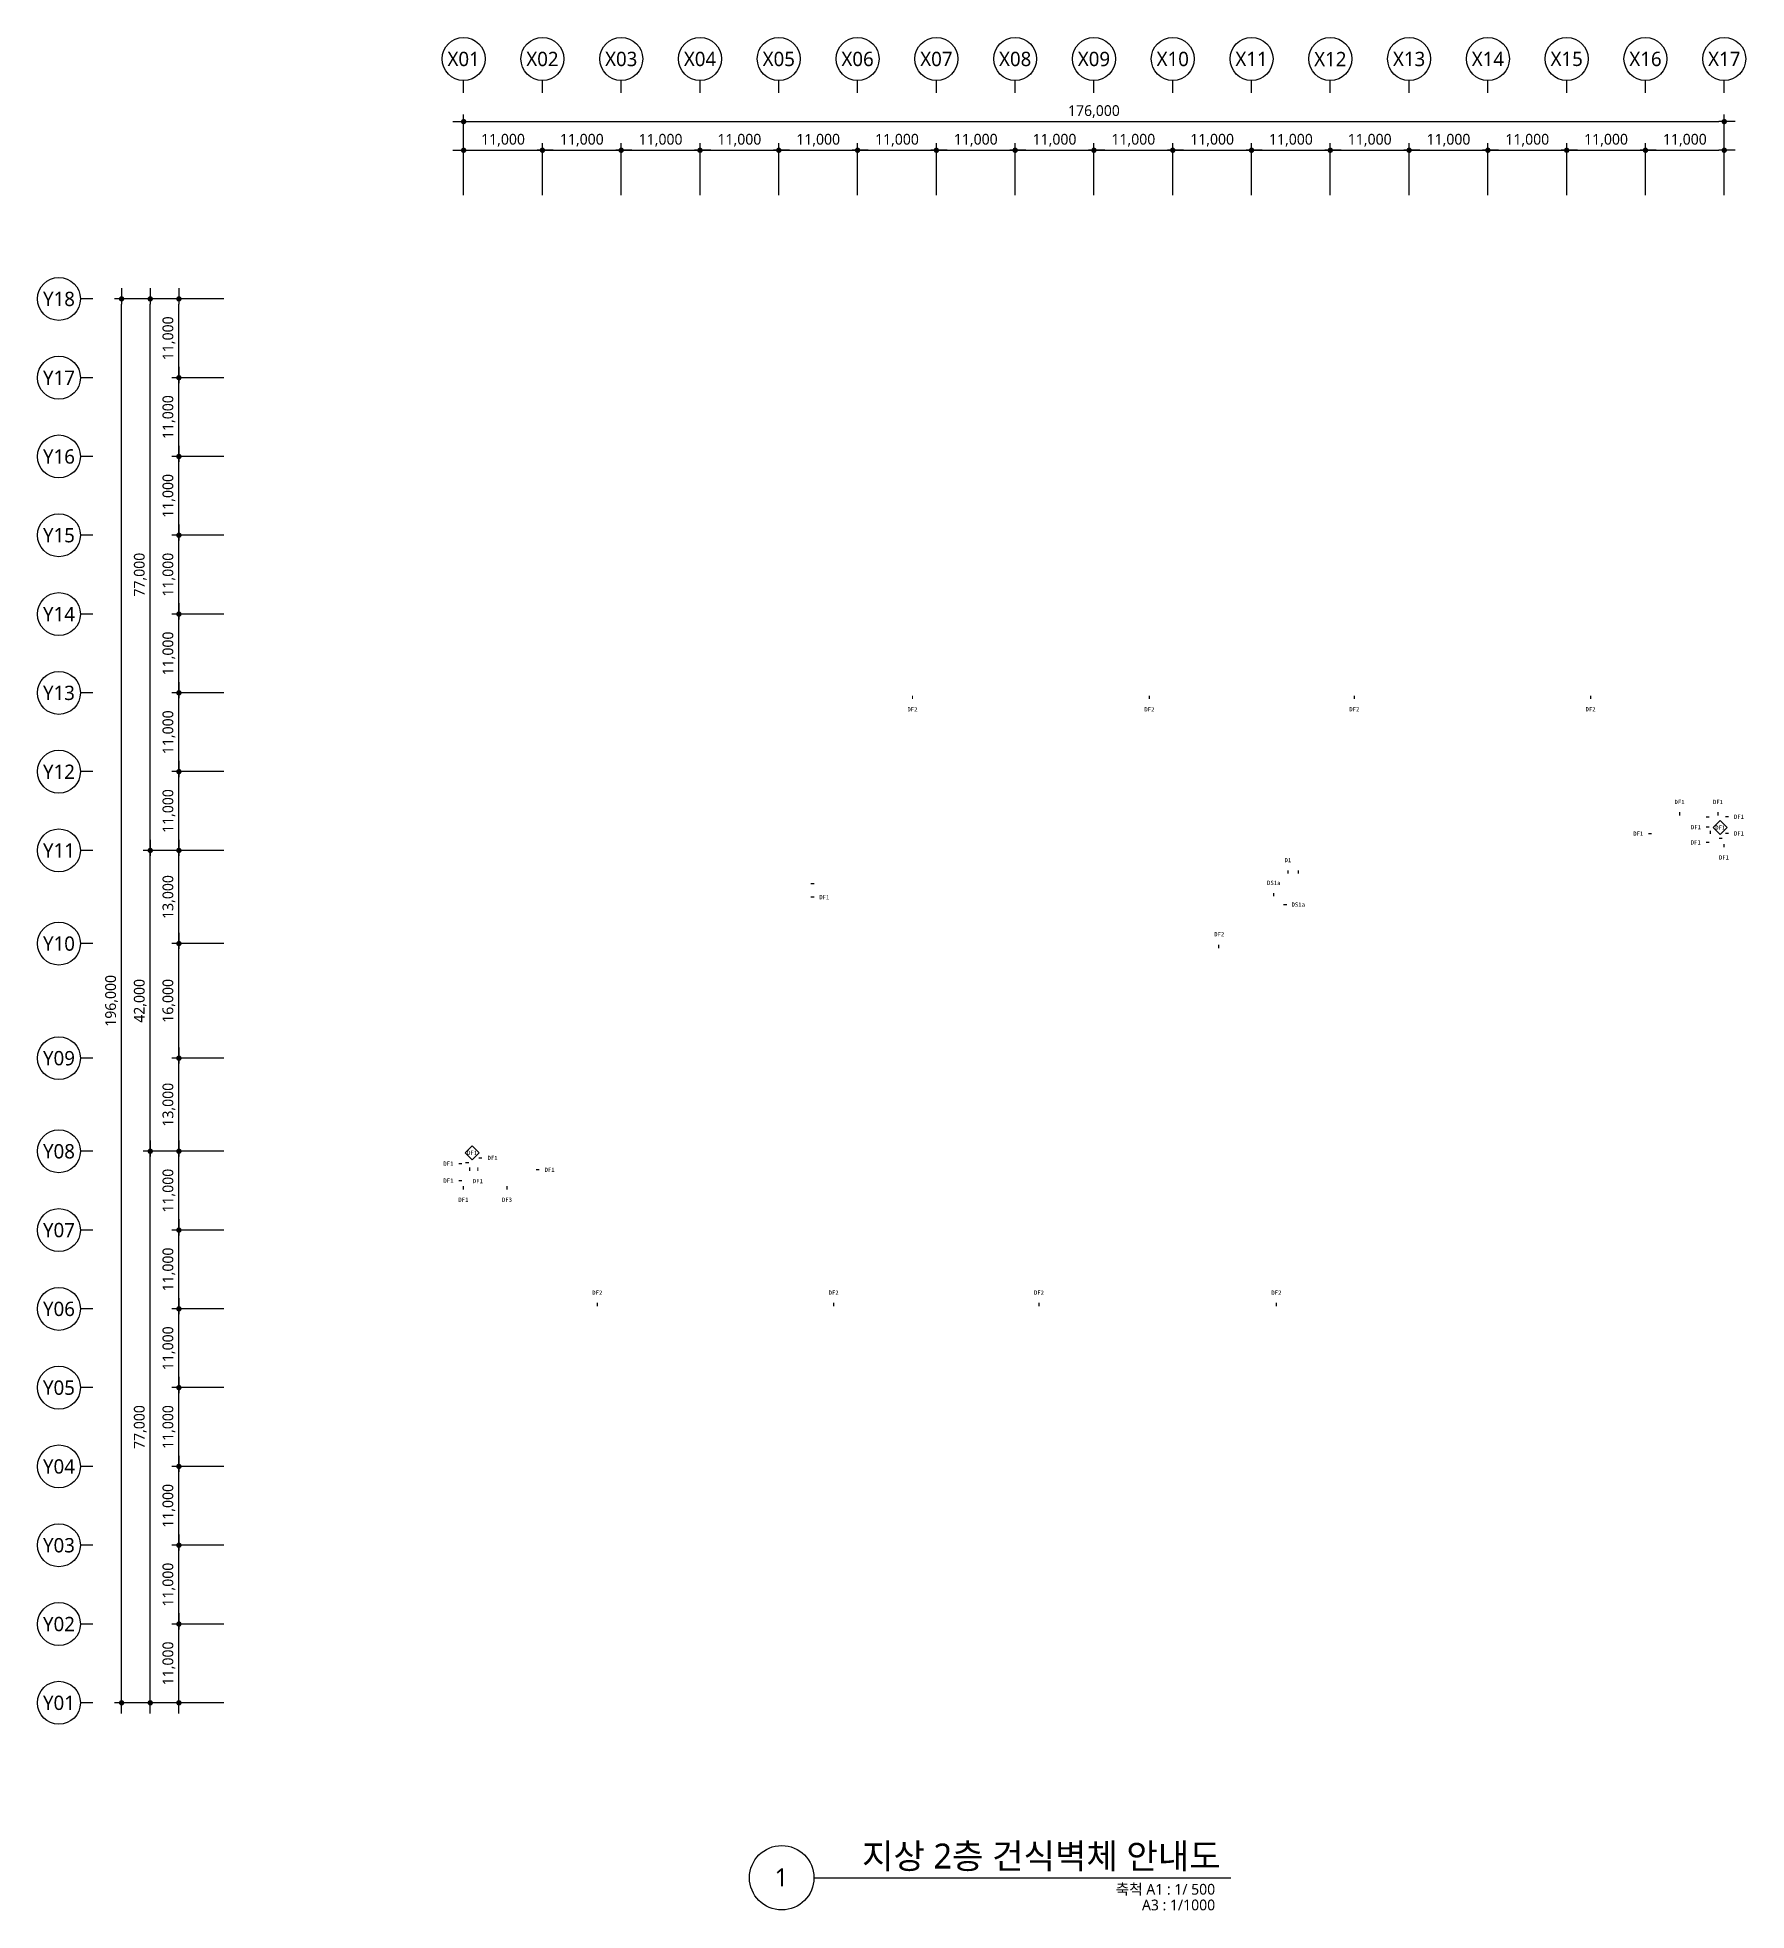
# Model space of a CAD drawing. Header units: millimetres. Extents: x 1205999 to 2806860, y 467935 to 2511436.
# Drawn here: x 2465999 to 2704609, y 1358935 to 1620436 of the extents above; entities that cross this region are included whole.
import ezdxf
from ezdxf.enums import TextEntityAlignment as Align

# ---------------------------------------------------------------- set-up
doc = ezdxf.new("R2010")
doc.units = ezdxf.units.MM
doc.header["$LTSCALE"] = 5
doc.header["$MEASUREMENT"] = 0
doc.layers.get('0').update_dxf_attribs({"linetype": 'CONTINUOUS'})
for name, color, linetype, lineweight in [('A-AXIS-BUBL', 7, 'CONTINUOUS', 25), ('A-DIMS', 7, 'CONTINUOUS', 25), ('A-MKXS-TEXT1', 3, 'CONTINUOUS', 25), ('A-MKXS-WALL', 6, 'CONTINUOUS', 20), ('A-XXXX-SYMB', 7, 'CONTINUOUS', 25), ('A-XXXX-TXT1', 3, 'CONTINUOUS', 25), ('A-XXXX-TXT2', 3, 'CONTINUOUS', 25)]:
    doc.layers.add(name, color=color, linetype=linetype, lineweight=lineweight)
doc.layers.add('WAL-TAG', color=3, linetype='CONTINUOUS')
doc.styles.add('HY울릉도L', font='')
doc.styles.add('돋움체', font='')
doc.styles.add('맑은고딕', font='malgun.ttf')
doc.styles.get('HY울릉도L').set_extended_font_data('HYwulM')
doc.styles.get('돋움체').set_extended_font_data('DotumChe')
doc.dimstyles.new('CDIM', dxfattribs={"dimtxt": 3, "dimasz": 1.5, "dimexe": 2, "dimexo": 1, "dimgap": 1, "dimtad": 1, "dimdec": 0, "dimrnd": 0.5, "dimzin": 0, "dimdsep": 32, "dimlunit": 6, "dimtxsty": 'HY울릉도L', "dimblk1": '_CIDOT', "dimblk2": '_CIDOT', "dimsah": 1, "dimcen": 5.5, "dimclrd": 2, "dimclre": 2, "dimclrt": 7, "dimadec": 0, "dimazin": 0, "dimtfac": 1, "dimtdec": 0, "dimtix": 1, "dimtmove": 2, "dimatfit": 1, "dimldrblk": '_CIDOT', "dimfxl": 1, "dimtolj": 1, "dimtzin": 0, "dimlwd": -1, "dimarcsym": 0})

msp = doc.modelspace()

# ---------------------------------------------------------------- texts
at = {"layer": 'A-MKXS-TEXT1', "style": '돋움체'}
for s, rotation, p in [('DF2', 360, (2588163, 1526650)), ('DF2', 360, (2621246, 1526650)), ('DF2', 360, (2649854, 1526650)), ('DF2', 360, (2682832, 1526650)), ('DF1', 360, (2695254, 1513701)), ('DF1', 360, (2700622, 1513701)), ('DF1', 360, (2689491, 1509286)), ('DF1', 360, (2697541, 1510191)), ('DF1', 360, (2697516, 1508057)), ('DF1', 360, (2701449, 1505960)), ('D1', 0, (2640574, 1505591)), ('DS1a', 360, (2638606, 1502410)), ('DF1', 360, (2575859, 1500417)), ('DS1a', 360, (2642020, 1499380)), ('DF2', 360, (2630984, 1495242)), ('DF1', 360, (2523373, 1463217)), ('DF1', 360, (2529537, 1464012)), ('DF1', 360, (2537500, 1462356)), ('DF1', 360, (2523379, 1460843)), ('DF1', 360, (2527482, 1460781)), ('DF1', 360, (2525466, 1458175)), ('DF3', 360, (2531551, 1458175)), ('DF2', 0, (2544149, 1445201)), ('DF2', 0, (2577149, 1445201)), ('DF2', 0, (2605814, 1445201)), ('DF2', 0, (2638975, 1445201))]:
    msp.add_text(s, height=600, rotation=rotation, dxfattribs=at).set_placement(p, align=Align.MIDDLE_CENTER)
at = {"layer": 'A-XXXX-TXT1', "style": '맑은고딕'}
msp.add_text('지상 2층 건식벽체 안내도', height=3500, dxfattribs=at).set_placement((2631202, 1363741), align=Align.BOTTOM_RIGHT)
msp.add_text('1', height=2500, dxfattribs=at).set_placement((2569850, 1363568), align=Align.MIDDLE)
for s, p in [('축척 A1 : 1/ 500', (2630423, 1362654)), ('A3 : 1/1000', (2630423, 1360465))]:
    msp.add_text(s, height=1500, dxfattribs=at).set_placement(p, align=Align.TOP_RIGHT)

# ---------------------------------------------------------------- blocks, each defined once
blk = doc.blocks.new('_CIDOT')
at = {"color": 0, "linetype": 'ByBlock'}
blk.add_line((2, 0), (-1, 0), dxfattribs=at)
at = {"color": 0, "linetype": 'ByBlock', "const_width": 0.5}
blk.add_lwpolyline([(-0.25, 0, 1), (0.25, 0, 1)], format="xyb", close=True, dxfattribs=at)
blk = doc.blocks.new('*D4')
at = {"layer": 'A-DIMS', "lineweight": -2, "transparency": 16777216}
for p, q in [((93193, 67121), (85943, 67121)), ((93193, 56121), (85943, 56121))]:
    blk.add_line(p, q, dxfattribs=at)
at = {"layer": 'A-DIMS', "transparency": 16777216}
blk.add_line((86943, 56871), (86943, 66371), dxfattribs=at)
at = {"layer": 'A-DIMS', "transparency": 16777216, "xscale": 750, "yscale": 750, "zscale": 750}
for p, rotation in [((86943, 67121), 90), ((86943, 56121), 270)]:
    blk.add_blockref('_CIDOT', p, dxfattribs=dict(at, rotation=rotation))
at = {"layer": 'A-DIMS', "color": 3, "transparency": 16777216, "insert": (85538, 61621), "char_height": 1500, "attachment_point": 5, "rotation": 90, "style": '맑은고딕'}
blk.add_mtext('\\A1;11,000', dxfattribs=at)
blk = doc.blocks.new('*D5')
at = {"layer": 'A-DIMS', "lineweight": -2, "transparency": 16777216}
for p, q in [((93193, 78121), (85943, 78121)), ((93193, 67121), (85943, 67121))]:
    blk.add_line(p, q, dxfattribs=at)
at = {"layer": 'A-DIMS', "transparency": 16777216}
blk.add_line((86943, 67871), (86943, 77371), dxfattribs=at)
at = {"layer": 'A-DIMS', "transparency": 16777216, "xscale": 750, "yscale": 750, "zscale": 750}
for p, rotation in [((86943, 78121), 90), ((86943, 67121), 270)]:
    blk.add_blockref('_CIDOT', p, dxfattribs=dict(at, rotation=rotation))
at = {"layer": 'A-DIMS', "color": 3, "transparency": 16777216, "insert": (85538, 72621), "char_height": 1500, "attachment_point": 5, "rotation": 90, "style": '맑은고딕'}
blk.add_mtext('\\A1;11,000', dxfattribs=at)
blk = doc.blocks.new('*D6')
at = {"layer": 'A-DIMS', "lineweight": -2, "transparency": 16777216}
for p, q in [((93193, 89121), (85943, 89121)), ((93193, 78121), (85943, 78121))]:
    blk.add_line(p, q, dxfattribs=at)
at = {"layer": 'A-DIMS', "transparency": 16777216}
blk.add_line((86943, 78871), (86943, 88371), dxfattribs=at)
at = {"layer": 'A-DIMS', "transparency": 16777216, "xscale": 750, "yscale": 750, "zscale": 750}
for p, rotation in [((86943, 89121), 90), ((86943, 78121), 270)]:
    blk.add_blockref('_CIDOT', p, dxfattribs=dict(at, rotation=rotation))
at = {"layer": 'A-DIMS', "color": 3, "transparency": 16777216, "insert": (85538, 83621), "char_height": 1500, "attachment_point": 5, "rotation": 90, "style": '맑은고딕'}
blk.add_mtext('\\A1;11,000', dxfattribs=at)
blk = doc.blocks.new('*D7')
at = {"layer": 'A-DIMS', "lineweight": -2, "transparency": 16777216}
for p, q in [((93193, 100121), (85943, 100121)), ((93193, 89121), (85943, 89121))]:
    blk.add_line(p, q, dxfattribs=at)
at = {"layer": 'A-DIMS', "transparency": 16777216}
blk.add_line((86943, 89871), (86943, 99371), dxfattribs=at)
at = {"layer": 'A-DIMS', "transparency": 16777216, "xscale": 750, "yscale": 750, "zscale": 750}
for p, rotation in [((86943, 100121), 90), ((86943, 89121), 270)]:
    blk.add_blockref('_CIDOT', p, dxfattribs=dict(at, rotation=rotation))
at = {"layer": 'A-DIMS', "color": 3, "transparency": 16777216, "insert": (85538, 94621), "char_height": 1500, "attachment_point": 5, "rotation": 90, "style": '맑은고딕'}
blk.add_mtext('\\A1;11,000', dxfattribs=at)
blk = doc.blocks.new('*D8')
at = {"layer": 'A-DIMS', "lineweight": -2, "transparency": 16777216}
for p, q in [((93193, 111121), (85943, 111121)), ((93193, 100121), (85943, 100121))]:
    blk.add_line(p, q, dxfattribs=at)
at = {"layer": 'A-DIMS', "transparency": 16777216}
blk.add_line((86943, 100871), (86943, 110371), dxfattribs=at)
at = {"layer": 'A-DIMS', "transparency": 16777216, "xscale": 750, "yscale": 750, "zscale": 750}
for p, rotation in [((86943, 111121), 90), ((86943, 100121), 270)]:
    blk.add_blockref('_CIDOT', p, dxfattribs=dict(at, rotation=rotation))
at = {"layer": 'A-DIMS', "color": 3, "transparency": 16777216, "insert": (85538, 105621), "char_height": 1500, "attachment_point": 5, "rotation": 90, "style": '맑은고딕'}
blk.add_mtext('\\A1;11,000', dxfattribs=at)
blk = doc.blocks.new('*D9')
at = {"layer": 'A-DIMS', "lineweight": -2, "transparency": 16777216}
for p, q in [((93193, 122121), (85943, 122121)), ((93193, 111121), (85943, 111121))]:
    blk.add_line(p, q, dxfattribs=at)
at = {"layer": 'A-DIMS', "transparency": 16777216}
blk.add_line((86943, 111871), (86943, 121371), dxfattribs=at)
at = {"layer": 'A-DIMS', "transparency": 16777216, "xscale": 750, "yscale": 750, "zscale": 750}
for p, rotation in [((86943, 122121), 90), ((86943, 111121), 270)]:
    blk.add_blockref('_CIDOT', p, dxfattribs=dict(at, rotation=rotation))
at = {"layer": 'A-DIMS', "color": 3, "transparency": 16777216, "insert": (85538, 116621), "char_height": 1500, "attachment_point": 5, "rotation": 90, "style": '맑은고딕'}
blk.add_mtext('\\A1;11,000', dxfattribs=at)
blk = doc.blocks.new('*D10')
at = {"layer": 'A-DIMS', "lineweight": -2, "transparency": 16777216}
for p, q in [((93193, 135121), (85943, 135121)), ((93193, 122121), (85943, 122121))]:
    blk.add_line(p, q, dxfattribs=at)
at = {"layer": 'A-DIMS', "transparency": 16777216}
blk.add_line((86943, 122871), (86943, 134371), dxfattribs=at)
at = {"layer": 'A-DIMS', "transparency": 16777216, "xscale": 750, "yscale": 750, "zscale": 750}
for p, rotation in [((86943, 135121), 90), ((86943, 122121), 270)]:
    blk.add_blockref('_CIDOT', p, dxfattribs=dict(at, rotation=rotation))
at = {"layer": 'A-DIMS', "color": 3, "transparency": 16777216, "insert": (85538, 128621), "char_height": 1500, "attachment_point": 5, "rotation": 90, "style": '맑은고딕'}
blk.add_mtext('\\A1;13,000', dxfattribs=at)
blk = doc.blocks.new('*D11')
at = {"layer": 'A-DIMS', "lineweight": -2, "transparency": 16777216}
for p, q in [((93193, 151121), (85943, 151121)), ((93193, 135121), (85943, 135121))]:
    blk.add_line(p, q, dxfattribs=at)
at = {"layer": 'A-DIMS', "transparency": 16777216}
blk.add_line((86943, 135871), (86943, 150371), dxfattribs=at)
at = {"layer": 'A-DIMS', "transparency": 16777216, "xscale": 750, "yscale": 750, "zscale": 750}
for p, rotation in [((86943, 151121), 90), ((86943, 135121), 270)]:
    blk.add_blockref('_CIDOT', p, dxfattribs=dict(at, rotation=rotation))
at = {"layer": 'A-DIMS', "color": 3, "transparency": 16777216, "insert": (85538, 143121), "char_height": 1500, "attachment_point": 5, "rotation": 90, "style": '맑은고딕'}
blk.add_mtext('\\A1;16,000', dxfattribs=at)
blk = doc.blocks.new('*D12')
at = {"layer": 'A-DIMS', "lineweight": -2, "transparency": 16777216}
for p, q in [((93193, 164121), (85943, 164121)), ((93193, 151121), (85943, 151121))]:
    blk.add_line(p, q, dxfattribs=at)
at = {"layer": 'A-DIMS', "transparency": 16777216}
blk.add_line((86943, 151871), (86943, 163371), dxfattribs=at)
at = {"layer": 'A-DIMS', "transparency": 16777216, "xscale": 750, "yscale": 750, "zscale": 750}
for p, rotation in [((86943, 164121), 90), ((86943, 151121), 270)]:
    blk.add_blockref('_CIDOT', p, dxfattribs=dict(at, rotation=rotation))
at = {"layer": 'A-DIMS', "color": 3, "transparency": 16777216, "insert": (85538, 157621), "char_height": 1500, "attachment_point": 5, "rotation": 90, "style": '맑은고딕'}
blk.add_mtext('\\A1;13,000', dxfattribs=at)
blk = doc.blocks.new('*D13')
at = {"layer": 'A-DIMS', "lineweight": -2, "transparency": 16777216}
for p, q in [((93193, 175121), (85943, 175121)), ((93193, 164121), (85943, 164121))]:
    blk.add_line(p, q, dxfattribs=at)
at = {"layer": 'A-DIMS', "transparency": 16777216}
blk.add_line((86943, 164871), (86943, 174371), dxfattribs=at)
at = {"layer": 'A-DIMS', "transparency": 16777216, "xscale": 750, "yscale": 750, "zscale": 750}
for p, rotation in [((86943, 175121), 90), ((86943, 164121), 270)]:
    blk.add_blockref('_CIDOT', p, dxfattribs=dict(at, rotation=rotation))
at = {"layer": 'A-DIMS', "color": 3, "transparency": 16777216, "insert": (85538, 169621), "char_height": 1500, "attachment_point": 5, "rotation": 90, "style": '맑은고딕'}
blk.add_mtext('\\A1;11,000', dxfattribs=at)
blk = doc.blocks.new('*D14')
at = {"layer": 'A-DIMS', "lineweight": -2, "transparency": 16777216}
for p, q in [((93193, 186121), (85943, 186121)), ((93193, 175121), (85943, 175121))]:
    blk.add_line(p, q, dxfattribs=at)
at = {"layer": 'A-DIMS', "transparency": 16777216}
blk.add_line((86943, 175871), (86943, 185371), dxfattribs=at)
at = {"layer": 'A-DIMS', "transparency": 16777216, "xscale": 750, "yscale": 750, "zscale": 750}
for p, rotation in [((86943, 186121), 90), ((86943, 175121), 270)]:
    blk.add_blockref('_CIDOT', p, dxfattribs=dict(at, rotation=rotation))
at = {"layer": 'A-DIMS', "color": 3, "transparency": 16777216, "insert": (85538, 180621), "char_height": 1500, "attachment_point": 5, "rotation": 90, "style": '맑은고딕'}
blk.add_mtext('\\A1;11,000', dxfattribs=at)
blk = doc.blocks.new('*D15')
at = {"layer": 'A-DIMS', "lineweight": -2, "transparency": 16777216}
for p, q in [((93193, 197121), (85943, 197121)), ((93193, 186121), (85943, 186121))]:
    blk.add_line(p, q, dxfattribs=at)
at = {"layer": 'A-DIMS', "transparency": 16777216}
blk.add_line((86943, 186871), (86943, 196371), dxfattribs=at)
at = {"layer": 'A-DIMS', "transparency": 16777216, "xscale": 750, "yscale": 750, "zscale": 750}
for p, rotation in [((86943, 197121), 90), ((86943, 186121), 270)]:
    blk.add_blockref('_CIDOT', p, dxfattribs=dict(at, rotation=rotation))
at = {"layer": 'A-DIMS', "color": 3, "transparency": 16777216, "insert": (85538, 191621), "char_height": 1500, "attachment_point": 5, "rotation": 90, "style": '맑은고딕'}
blk.add_mtext('\\A1;11,000', dxfattribs=at)
blk = doc.blocks.new('*D16')
at = {"layer": 'A-DIMS', "lineweight": -2, "transparency": 16777216}
for p, q in [((93193, 208121), (85943, 208121)), ((93193, 197121), (85943, 197121))]:
    blk.add_line(p, q, dxfattribs=at)
at = {"layer": 'A-DIMS', "transparency": 16777216}
blk.add_line((86943, 197871), (86943, 207371), dxfattribs=at)
at = {"layer": 'A-DIMS', "transparency": 16777216, "xscale": 750, "yscale": 750, "zscale": 750}
for p, rotation in [((86943, 208121), 90), ((86943, 197121), 270)]:
    blk.add_blockref('_CIDOT', p, dxfattribs=dict(at, rotation=rotation))
at = {"layer": 'A-DIMS', "color": 3, "transparency": 16777216, "insert": (85538, 202621), "char_height": 1500, "attachment_point": 5, "rotation": 90, "style": '맑은고딕'}
blk.add_mtext('\\A1;11,000', dxfattribs=at)
blk = doc.blocks.new('*D17')
at = {"layer": 'A-DIMS', "lineweight": -2, "transparency": 16777216}
for p, q in [((93193, 219121), (85943, 219121)), ((93193, 208121), (85943, 208121))]:
    blk.add_line(p, q, dxfattribs=at)
at = {"layer": 'A-DIMS', "transparency": 16777216}
blk.add_line((86943, 208871), (86943, 218371), dxfattribs=at)
at = {"layer": 'A-DIMS', "transparency": 16777216, "xscale": 750, "yscale": 750, "zscale": 750}
for p, rotation in [((86943, 219121), 90), ((86943, 208121), 270)]:
    blk.add_blockref('_CIDOT', p, dxfattribs=dict(at, rotation=rotation))
at = {"layer": 'A-DIMS', "color": 3, "transparency": 16777216, "insert": (85538, 213621), "char_height": 1500, "attachment_point": 5, "rotation": 90, "style": '맑은고딕'}
blk.add_mtext('\\A1;11,000', dxfattribs=at)
blk = doc.blocks.new('*D18')
at = {"layer": 'A-DIMS', "lineweight": -2, "transparency": 16777216}
for p, q in [((93193, 230121), (85943, 230121)), ((93193, 219121), (85943, 219121))]:
    blk.add_line(p, q, dxfattribs=at)
at = {"layer": 'A-DIMS', "transparency": 16777216}
blk.add_line((86943, 219871), (86943, 229371), dxfattribs=at)
at = {"layer": 'A-DIMS', "transparency": 16777216, "xscale": 750, "yscale": 750, "zscale": 750}
for p, rotation in [((86943, 230121), 90), ((86943, 219121), 270)]:
    blk.add_blockref('_CIDOT', p, dxfattribs=dict(at, rotation=rotation))
at = {"layer": 'A-DIMS', "color": 3, "transparency": 16777216, "insert": (85538, 224621), "char_height": 1500, "attachment_point": 5, "rotation": 90, "style": '맑은고딕'}
blk.add_mtext('\\A1;11,000', dxfattribs=at)
blk = doc.blocks.new('*D19')
at = {"layer": 'A-DIMS', "lineweight": -2, "transparency": 16777216}
for p, q in [((93193, 241121), (85943, 241121)), ((93193, 230121), (85943, 230121))]:
    blk.add_line(p, q, dxfattribs=at)
at = {"layer": 'A-DIMS', "transparency": 16777216}
blk.add_line((86943, 230871), (86943, 240371), dxfattribs=at)
at = {"layer": 'A-DIMS', "transparency": 16777216, "xscale": 750, "yscale": 750, "zscale": 750}
for p, rotation in [((86943, 241121), 90), ((86943, 230121), 270)]:
    blk.add_blockref('_CIDOT', p, dxfattribs=dict(at, rotation=rotation))
at = {"layer": 'A-DIMS', "color": 3, "transparency": 16777216, "insert": (85538, 235621), "char_height": 1500, "attachment_point": 5, "rotation": 90, "style": '맑은고딕'}
blk.add_mtext('\\A1;11,000', dxfattribs=at)
blk = doc.blocks.new('*D20')
at = {"layer": 'A-DIMS', "lineweight": -2, "transparency": 16777216}
for p, q in [((93193, 122121), (81943, 122121)), ((93193, 45121), (81943, 45121))]:
    blk.add_line(p, q, dxfattribs=at)
at = {"layer": 'A-DIMS', "transparency": 16777216}
blk.add_line((82943, 45871), (82943, 121371), dxfattribs=at)
at = {"layer": 'A-DIMS', "transparency": 16777216, "xscale": 750, "yscale": 750, "zscale": 750}
for p, rotation in [((82943, 122121), 90), ((82943, 45121), 270)]:
    blk.add_blockref('_CIDOT', p, dxfattribs=dict(at, rotation=rotation))
at = {"layer": 'A-DIMS', "color": 3, "transparency": 16777216, "insert": (81542, 83621), "char_height": 1500, "attachment_point": 5, "rotation": 90, "style": '맑은고딕'}
blk.add_mtext('\\A1;77,000', dxfattribs=at)
blk = doc.blocks.new('*D21')
at = {"layer": 'A-DIMS', "lineweight": -2, "transparency": 16777216}
for p, q in [((93193, 241121), (77943, 241121)), ((93193, 45121), (77943, 45121))]:
    blk.add_line(p, q, dxfattribs=at)
at = {"layer": 'A-DIMS', "transparency": 16777216}
blk.add_line((78943, 45871), (78943, 240371), dxfattribs=at)
at = {"layer": 'A-DIMS', "transparency": 16777216, "xscale": 750, "yscale": 750, "zscale": 750}
for p, rotation in [((78943, 241121), 90), ((78943, 45121), 270)]:
    blk.add_blockref('_CIDOT', p, dxfattribs=dict(at, rotation=rotation))
at = {"layer": 'A-DIMS', "color": 3, "transparency": 16777216, "insert": (77538, 143121), "char_height": 1500, "attachment_point": 5, "rotation": 90, "style": '맑은고딕'}
blk.add_mtext('\\A1;196,000', dxfattribs=at)
blk = doc.blocks.new('*D22')
at = {"layer": 'A-DIMS', "lineweight": -2, "transparency": 16777216}
for p, q in [((93193, 56121), (85943, 56121)), ((93193, 45121), (85943, 45121))]:
    blk.add_line(p, q, dxfattribs=at)
at = {"layer": 'A-DIMS', "transparency": 16777216}
blk.add_line((86943, 45871), (86943, 55371), dxfattribs=at)
at = {"layer": 'A-DIMS', "transparency": 16777216, "xscale": 750, "yscale": 750, "zscale": 750}
for p, rotation in [((86943, 56121), 90), ((86943, 45121), 270)]:
    blk.add_blockref('_CIDOT', p, dxfattribs=dict(at, rotation=rotation))
at = {"layer": 'A-DIMS', "color": 3, "transparency": 16777216, "insert": (85538, 50621), "char_height": 1500, "attachment_point": 5, "rotation": 90, "style": '맑은고딕'}
blk.add_mtext('\\A1;11,000', dxfattribs=at)
blk = doc.blocks.new('*D23')
at = {"layer": 'A-DIMS', "lineweight": -2, "transparency": 16777216}
for p, q in [((93193, 164121), (81943, 164121)), ((93193, 122121), (81943, 122121))]:
    blk.add_line(p, q, dxfattribs=at)
at = {"layer": 'A-DIMS', "transparency": 16777216}
blk.add_line((82943, 122871), (82943, 163371), dxfattribs=at)
at = {"layer": 'A-DIMS', "transparency": 16777216, "xscale": 750, "yscale": 750, "zscale": 750}
for p, rotation in [((82943, 164121), 90), ((82943, 122121), 270)]:
    blk.add_blockref('_CIDOT', p, dxfattribs=dict(at, rotation=rotation))
at = {"layer": 'A-DIMS', "color": 3, "transparency": 16777216, "insert": (81542, 143121), "char_height": 1500, "attachment_point": 5, "rotation": 90, "style": '맑은고딕'}
blk.add_mtext('\\A1;42,000', dxfattribs=at)
blk = doc.blocks.new('*D24')
at = {"layer": 'A-DIMS', "lineweight": -2, "transparency": 16777216}
for p, q in [((93193, 241121), (81943, 241121)), ((93193, 164121), (81943, 164121))]:
    blk.add_line(p, q, dxfattribs=at)
at = {"layer": 'A-DIMS', "transparency": 16777216}
blk.add_line((82943, 164871), (82943, 240371), dxfattribs=at)
at = {"layer": 'A-DIMS', "transparency": 16777216, "xscale": 750, "yscale": 750, "zscale": 750}
for p, rotation in [((82943, 241121), 90), ((82943, 164121), 270)]:
    blk.add_blockref('_CIDOT', p, dxfattribs=dict(at, rotation=rotation))
at = {"layer": 'A-DIMS', "color": 3, "transparency": 16777216, "insert": (81542, 202621), "char_height": 1500, "attachment_point": 5, "rotation": 90, "style": '맑은고딕'}
blk.add_mtext('\\A1;77,000', dxfattribs=at)
blk = doc.blocks.new('*D25')
at = {"layer": 'A-DIMS', "lineweight": -2, "transparency": 16777216}
for p, q in [((148693, 255621), (148693, 262871)), ((159693, 255621), (159693, 262871))]:
    blk.add_line(p, q, dxfattribs=at)
at = {"layer": 'A-DIMS', "transparency": 16777216}
blk.add_line((149443, 261871), (158943, 261871), dxfattribs=at)
at = {"layer": 'A-DIMS', "transparency": 16777216, "xscale": 750, "yscale": 750, "zscale": 750, "rotation": 180}
blk.add_blockref('_CIDOT', (148693, 261871), dxfattribs=at)
at = {"layer": 'A-DIMS', "transparency": 16777216, "xscale": 750, "yscale": 750, "zscale": 750}
blk.add_blockref('_CIDOT', (159693, 261871), dxfattribs=at)
at = {"layer": 'A-DIMS', "color": 3, "transparency": 16777216, "insert": (154193, 263275), "char_height": 1500, "attachment_point": 5, "style": '맑은고딕'}
blk.add_mtext('\\A1;11,000', dxfattribs=at)
blk = doc.blocks.new('*D26')
at = {"layer": 'A-DIMS', "lineweight": -2, "transparency": 16777216}
for p, q in [((159693, 255621), (159693, 262871)), ((170693, 255621), (170693, 262871))]:
    blk.add_line(p, q, dxfattribs=at)
at = {"layer": 'A-DIMS', "transparency": 16777216}
blk.add_line((160443, 261871), (169943, 261871), dxfattribs=at)
at = {"layer": 'A-DIMS', "transparency": 16777216, "xscale": 750, "yscale": 750, "zscale": 750, "rotation": 180}
blk.add_blockref('_CIDOT', (159693, 261871), dxfattribs=at)
at = {"layer": 'A-DIMS', "transparency": 16777216, "xscale": 750, "yscale": 750, "zscale": 750}
blk.add_blockref('_CIDOT', (170693, 261871), dxfattribs=at)
at = {"layer": 'A-DIMS', "color": 3, "transparency": 16777216, "insert": (165193, 263275), "char_height": 1500, "attachment_point": 5, "style": '맑은고딕'}
blk.add_mtext('\\A1;11,000', dxfattribs=at)
blk = doc.blocks.new('*D27')
at = {"layer": 'A-DIMS', "lineweight": -2, "transparency": 16777216}
for p, q in [((170693, 255621), (170693, 262871)), ((181693, 255621), (181693, 262871))]:
    blk.add_line(p, q, dxfattribs=at)
at = {"layer": 'A-DIMS', "transparency": 16777216}
blk.add_line((171443, 261871), (180943, 261871), dxfattribs=at)
at = {"layer": 'A-DIMS', "transparency": 16777216, "xscale": 750, "yscale": 750, "zscale": 750, "rotation": 180}
blk.add_blockref('_CIDOT', (170693, 261871), dxfattribs=at)
at = {"layer": 'A-DIMS', "transparency": 16777216, "xscale": 750, "yscale": 750, "zscale": 750}
blk.add_blockref('_CIDOT', (181693, 261871), dxfattribs=at)
at = {"layer": 'A-DIMS', "color": 3, "transparency": 16777216, "insert": (176193, 263275), "char_height": 1500, "attachment_point": 5, "style": '맑은고딕'}
blk.add_mtext('\\A1;11,000', dxfattribs=at)
blk = doc.blocks.new('*D28')
at = {"layer": 'A-DIMS', "lineweight": -2, "transparency": 16777216}
for p, q in [((181693, 255621), (181693, 262871)), ((192693, 255621), (192693, 262871))]:
    blk.add_line(p, q, dxfattribs=at)
at = {"layer": 'A-DIMS', "transparency": 16777216}
blk.add_line((182443, 261871), (191943, 261871), dxfattribs=at)
at = {"layer": 'A-DIMS', "transparency": 16777216, "xscale": 750, "yscale": 750, "zscale": 750, "rotation": 180}
blk.add_blockref('_CIDOT', (181693, 261871), dxfattribs=at)
at = {"layer": 'A-DIMS', "transparency": 16777216, "xscale": 750, "yscale": 750, "zscale": 750}
blk.add_blockref('_CIDOT', (192693, 261871), dxfattribs=at)
at = {"layer": 'A-DIMS', "color": 3, "transparency": 16777216, "insert": (187193, 263275), "char_height": 1500, "attachment_point": 5, "style": '맑은고딕'}
blk.add_mtext('\\A1;11,000', dxfattribs=at)
blk = doc.blocks.new('*D29')
at = {"layer": 'A-DIMS', "lineweight": -2, "transparency": 16777216}
for p, q in [((192693, 255621), (192693, 262871)), ((203693, 255621), (203693, 262871))]:
    blk.add_line(p, q, dxfattribs=at)
at = {"layer": 'A-DIMS', "transparency": 16777216}
blk.add_line((193443, 261871), (202943, 261871), dxfattribs=at)
at = {"layer": 'A-DIMS', "transparency": 16777216, "xscale": 750, "yscale": 750, "zscale": 750, "rotation": 180}
blk.add_blockref('_CIDOT', (192693, 261871), dxfattribs=at)
at = {"layer": 'A-DIMS', "transparency": 16777216, "xscale": 750, "yscale": 750, "zscale": 750}
blk.add_blockref('_CIDOT', (203693, 261871), dxfattribs=at)
at = {"layer": 'A-DIMS', "color": 3, "transparency": 16777216, "insert": (198193, 263275), "char_height": 1500, "attachment_point": 5, "style": '맑은고딕'}
blk.add_mtext('\\A1;11,000', dxfattribs=at)
blk = doc.blocks.new('*D30')
at = {"layer": 'A-DIMS', "lineweight": -2, "transparency": 16777216}
for p, q in [((203693, 255621), (203693, 262871)), ((214693, 255621), (214693, 262871))]:
    blk.add_line(p, q, dxfattribs=at)
at = {"layer": 'A-DIMS', "transparency": 16777216}
blk.add_line((204443, 261871), (213943, 261871), dxfattribs=at)
at = {"layer": 'A-DIMS', "transparency": 16777216, "xscale": 750, "yscale": 750, "zscale": 750, "rotation": 180}
blk.add_blockref('_CIDOT', (203693, 261871), dxfattribs=at)
at = {"layer": 'A-DIMS', "transparency": 16777216, "xscale": 750, "yscale": 750, "zscale": 750}
blk.add_blockref('_CIDOT', (214693, 261871), dxfattribs=at)
at = {"layer": 'A-DIMS', "color": 3, "transparency": 16777216, "insert": (209193, 263275), "char_height": 1500, "attachment_point": 5, "style": '맑은고딕'}
blk.add_mtext('\\A1;11,000', dxfattribs=at)
blk = doc.blocks.new('*D31')
at = {"layer": 'A-DIMS', "lineweight": -2, "transparency": 16777216}
for p, q in [((214693, 255621), (214693, 262871)), ((225693, 255621), (225693, 262871))]:
    blk.add_line(p, q, dxfattribs=at)
at = {"layer": 'A-DIMS', "transparency": 16777216}
blk.add_line((215443, 261871), (224943, 261871), dxfattribs=at)
at = {"layer": 'A-DIMS', "transparency": 16777216, "xscale": 750, "yscale": 750, "zscale": 750, "rotation": 180}
blk.add_blockref('_CIDOT', (214693, 261871), dxfattribs=at)
at = {"layer": 'A-DIMS', "transparency": 16777216, "xscale": 750, "yscale": 750, "zscale": 750}
blk.add_blockref('_CIDOT', (225693, 261871), dxfattribs=at)
at = {"layer": 'A-DIMS', "color": 3, "transparency": 16777216, "insert": (220193, 263275), "char_height": 1500, "attachment_point": 5, "style": '맑은고딕'}
blk.add_mtext('\\A1;11,000', dxfattribs=at)
blk = doc.blocks.new('*D32')
at = {"layer": 'A-DIMS', "lineweight": -2, "transparency": 16777216}
for p, q in [((225693, 255621), (225693, 262871)), ((236693, 255621), (236693, 262871))]:
    blk.add_line(p, q, dxfattribs=at)
at = {"layer": 'A-DIMS', "transparency": 16777216}
blk.add_line((226443, 261871), (235943, 261871), dxfattribs=at)
at = {"layer": 'A-DIMS', "transparency": 16777216, "xscale": 750, "yscale": 750, "zscale": 750, "rotation": 180}
blk.add_blockref('_CIDOT', (225693, 261871), dxfattribs=at)
at = {"layer": 'A-DIMS', "transparency": 16777216, "xscale": 750, "yscale": 750, "zscale": 750}
blk.add_blockref('_CIDOT', (236693, 261871), dxfattribs=at)
at = {"layer": 'A-DIMS', "color": 3, "transparency": 16777216, "insert": (231193, 263275), "char_height": 1500, "attachment_point": 5, "style": '맑은고딕'}
blk.add_mtext('\\A1;11,000', dxfattribs=at)
blk = doc.blocks.new('*D33')
at = {"layer": 'A-DIMS', "lineweight": -2, "transparency": 16777216}
for p, q in [((236693, 255621), (236693, 262871)), ((247693, 255621), (247693, 262871))]:
    blk.add_line(p, q, dxfattribs=at)
at = {"layer": 'A-DIMS', "transparency": 16777216}
blk.add_line((237443, 261871), (246943, 261871), dxfattribs=at)
at = {"layer": 'A-DIMS', "transparency": 16777216, "xscale": 750, "yscale": 750, "zscale": 750, "rotation": 180}
blk.add_blockref('_CIDOT', (236693, 261871), dxfattribs=at)
at = {"layer": 'A-DIMS', "transparency": 16777216, "xscale": 750, "yscale": 750, "zscale": 750}
blk.add_blockref('_CIDOT', (247693, 261871), dxfattribs=at)
at = {"layer": 'A-DIMS', "color": 3, "transparency": 16777216, "insert": (242193, 263275), "char_height": 1500, "attachment_point": 5, "style": '맑은고딕'}
blk.add_mtext('\\A1;11,000', dxfattribs=at)
blk = doc.blocks.new('*D34')
at = {"layer": 'A-DIMS', "lineweight": -2, "transparency": 16777216}
for p, q in [((247693, 255621), (247693, 262871)), ((258693, 255621), (258693, 262871))]:
    blk.add_line(p, q, dxfattribs=at)
at = {"layer": 'A-DIMS', "transparency": 16777216}
blk.add_line((248443, 261871), (257943, 261871), dxfattribs=at)
at = {"layer": 'A-DIMS', "transparency": 16777216, "xscale": 750, "yscale": 750, "zscale": 750, "rotation": 180}
blk.add_blockref('_CIDOT', (247693, 261871), dxfattribs=at)
at = {"layer": 'A-DIMS', "transparency": 16777216, "xscale": 750, "yscale": 750, "zscale": 750}
blk.add_blockref('_CIDOT', (258693, 261871), dxfattribs=at)
at = {"layer": 'A-DIMS', "color": 3, "transparency": 16777216, "insert": (253193, 263275), "char_height": 1500, "attachment_point": 5, "style": '맑은고딕'}
blk.add_mtext('\\A1;11,000', dxfattribs=at)
blk = doc.blocks.new('*D35')
at = {"layer": 'A-DIMS', "lineweight": -2, "transparency": 16777216}
for p, q in [((258693, 255621), (258693, 262871)), ((269693, 255621), (269693, 262871))]:
    blk.add_line(p, q, dxfattribs=at)
at = {"layer": 'A-DIMS', "transparency": 16777216}
blk.add_line((259443, 261871), (268943, 261871), dxfattribs=at)
at = {"layer": 'A-DIMS', "transparency": 16777216, "xscale": 750, "yscale": 750, "zscale": 750, "rotation": 180}
blk.add_blockref('_CIDOT', (258693, 261871), dxfattribs=at)
at = {"layer": 'A-DIMS', "transparency": 16777216, "xscale": 750, "yscale": 750, "zscale": 750}
blk.add_blockref('_CIDOT', (269693, 261871), dxfattribs=at)
at = {"layer": 'A-DIMS', "color": 3, "transparency": 16777216, "insert": (264193, 263275), "char_height": 1500, "attachment_point": 5, "style": '맑은고딕'}
blk.add_mtext('\\A1;11,000', dxfattribs=at)
blk = doc.blocks.new('*D36')
at = {"layer": 'A-DIMS', "lineweight": -2, "transparency": 16777216}
for p, q in [((269693, 255621), (269693, 262871)), ((280693, 255621), (280693, 262871))]:
    blk.add_line(p, q, dxfattribs=at)
at = {"layer": 'A-DIMS', "transparency": 16777216}
blk.add_line((270443, 261871), (279943, 261871), dxfattribs=at)
at = {"layer": 'A-DIMS', "transparency": 16777216, "xscale": 750, "yscale": 750, "zscale": 750, "rotation": 180}
blk.add_blockref('_CIDOT', (269693, 261871), dxfattribs=at)
at = {"layer": 'A-DIMS', "transparency": 16777216, "xscale": 750, "yscale": 750, "zscale": 750}
blk.add_blockref('_CIDOT', (280693, 261871), dxfattribs=at)
at = {"layer": 'A-DIMS', "color": 3, "transparency": 16777216, "insert": (275193, 263275), "char_height": 1500, "attachment_point": 5, "style": '맑은고딕'}
blk.add_mtext('\\A1;11,000', dxfattribs=at)
blk = doc.blocks.new('*D37')
at = {"layer": 'A-DIMS', "lineweight": -2, "transparency": 16777216}
for p, q in [((280693, 255621), (280693, 262871)), ((291693, 255621), (291693, 262871))]:
    blk.add_line(p, q, dxfattribs=at)
at = {"layer": 'A-DIMS', "transparency": 16777216}
blk.add_line((281443, 261871), (290943, 261871), dxfattribs=at)
at = {"layer": 'A-DIMS', "transparency": 16777216, "xscale": 750, "yscale": 750, "zscale": 750, "rotation": 180}
blk.add_blockref('_CIDOT', (280693, 261871), dxfattribs=at)
at = {"layer": 'A-DIMS', "transparency": 16777216, "xscale": 750, "yscale": 750, "zscale": 750}
blk.add_blockref('_CIDOT', (291693, 261871), dxfattribs=at)
at = {"layer": 'A-DIMS', "color": 3, "transparency": 16777216, "insert": (286193, 263275), "char_height": 1500, "attachment_point": 5, "style": '맑은고딕'}
blk.add_mtext('\\A1;11,000', dxfattribs=at)
blk = doc.blocks.new('*D38')
at = {"layer": 'A-DIMS', "lineweight": -2, "transparency": 16777216}
for p, q in [((126693, 255621), (126693, 266871)), ((302693, 255621), (302693, 266871))]:
    blk.add_line(p, q, dxfattribs=at)
at = {"layer": 'A-DIMS', "transparency": 16777216}
blk.add_line((127443, 265871), (301943, 265871), dxfattribs=at)
at = {"layer": 'A-DIMS', "transparency": 16777216, "xscale": 750, "yscale": 750, "zscale": 750, "rotation": 180}
blk.add_blockref('_CIDOT', (126693, 265871), dxfattribs=at)
at = {"layer": 'A-DIMS', "transparency": 16777216, "xscale": 750, "yscale": 750, "zscale": 750}
blk.add_blockref('_CIDOT', (302693, 265871), dxfattribs=at)
at = {"layer": 'A-DIMS', "color": 3, "transparency": 16777216, "insert": (214693, 267275), "char_height": 1500, "attachment_point": 5, "style": '맑은고딕'}
blk.add_mtext('\\A1;176,000', dxfattribs=at)
blk = doc.blocks.new('*D39')
at = {"layer": 'A-DIMS', "lineweight": -2, "transparency": 16777216}
for p, q in [((291693, 255621), (291693, 262871)), ((302693, 255621), (302693, 262871))]:
    blk.add_line(p, q, dxfattribs=at)
at = {"layer": 'A-DIMS', "transparency": 16777216}
blk.add_line((292443, 261871), (301943, 261871), dxfattribs=at)
at = {"layer": 'A-DIMS', "transparency": 16777216, "xscale": 750, "yscale": 750, "zscale": 750, "rotation": 180}
blk.add_blockref('_CIDOT', (291693, 261871), dxfattribs=at)
at = {"layer": 'A-DIMS', "transparency": 16777216, "xscale": 750, "yscale": 750, "zscale": 750}
blk.add_blockref('_CIDOT', (302693, 261871), dxfattribs=at)
at = {"layer": 'A-DIMS', "color": 3, "transparency": 16777216, "insert": (297193, 263275), "char_height": 1500, "attachment_point": 5, "style": '맑은고딕'}
blk.add_mtext('\\A1;11,000', dxfattribs=at)
blk = doc.blocks.new('*D40')
at = {"layer": 'A-DIMS', "lineweight": -2, "transparency": 16777216}
for p, q in [((126693, 255621), (126693, 262871)), ((137693, 255621), (137693, 262871))]:
    blk.add_line(p, q, dxfattribs=at)
at = {"layer": 'A-DIMS', "transparency": 16777216}
blk.add_line((127443, 261871), (136943, 261871), dxfattribs=at)
at = {"layer": 'A-DIMS', "transparency": 16777216, "xscale": 750, "yscale": 750, "zscale": 750, "rotation": 180}
blk.add_blockref('_CIDOT', (126693, 261871), dxfattribs=at)
at = {"layer": 'A-DIMS', "transparency": 16777216, "xscale": 750, "yscale": 750, "zscale": 750}
blk.add_blockref('_CIDOT', (137693, 261871), dxfattribs=at)
at = {"layer": 'A-DIMS', "color": 3, "transparency": 16777216, "insert": (132193, 263275), "char_height": 1500, "attachment_point": 5, "style": '맑은고딕'}
blk.add_mtext('\\A1;11,000', dxfattribs=at)
blk = doc.blocks.new('*D41')
at = {"layer": 'A-DIMS', "lineweight": -2, "transparency": 16777216}
for p, q in [((137693, 255621), (137693, 262871)), ((148693, 255621), (148693, 262871))]:
    blk.add_line(p, q, dxfattribs=at)
at = {"layer": 'A-DIMS', "transparency": 16777216}
blk.add_line((138443, 261871), (147943, 261871), dxfattribs=at)
at = {"layer": 'A-DIMS', "transparency": 16777216, "xscale": 750, "yscale": 750, "zscale": 750, "rotation": 180}
blk.add_blockref('_CIDOT', (137693, 261871), dxfattribs=at)
at = {"layer": 'A-DIMS', "transparency": 16777216, "xscale": 750, "yscale": 750, "zscale": 750}
blk.add_blockref('_CIDOT', (148693, 261871), dxfattribs=at)
at = {"layer": 'A-DIMS', "color": 3, "transparency": 16777216, "insert": (143193, 263275), "char_height": 1500, "attachment_point": 5, "style": '맑은고딕'}
blk.add_mtext('\\A1;11,000', dxfattribs=at)
blk = doc.blocks.new('wall-tag-02')
at = {"layer": 'A-MKXS-WALL'}
blk.add_lwpolyline([(0, 1185, 112, 112, 0), (0, 885, 0, 0, 0), (0, 608, 0, 0, 0), (-608, 0, 0, 0, 0), (0, -608, 0, 0, 0), (608, 0, 0, 0, 0), (0, 608, 0, 0, 0)], format="xyseb", dxfattribs=at)
blk = doc.blocks.new('wall-tag-01')
blk.add_wipeout([(86681, 26087), (86074, 25480), (86681, 24872), (87289, 25480)]).dxf.layer = 'A-MKXS-WALL'
at = {"layer": 'A-MKXS-WALL'}
blk.add_lwpolyline([(86681, 26087), (86074, 25480), (86681, 24872), (87289, 25480)], close=True, dxfattribs=at)
blk = doc.blocks.new('DIM(210222)')
for p, q in [((126693, 269870.6), (126693, 271620.6)), ((137693, 269870.6), (137693, 271620.6)), ((148693, 269870.6), (148693, 271620.6)), ((159693, 269870.6), (159693, 271620.6)), ((170693, 269870.6), (170693, 271620.6)), ((181693, 269870.6), (181693, 271620.6)), ((192693, 269870.6), (192693, 271620.6)), ((203693, 269870.6), (203693, 271620.6)), ((214693, 269870.6), (214693, 271620.6)), ((225693, 269870.6), (225693, 271620.6)), ((236693, 269870.6), (236693, 271620.6)), ((247693, 269870.6), (247693, 271620.6)), ((258693, 269870.6), (258693, 271620.6)), ((269693, 269870.6), (269693, 271620.6)), ((280693, 269870.6), (280693, 271620.6)), ((291693, 269870.6), (291693, 271620.6)), ((302693, 269870.6), (302693, 271620.6)), ((74943, 241120.6), (73193, 241120.6)), ((74943, 230120.6), (73193, 230120.6)), ((74943, 219120.6), (73193, 219120.6)), ((74943, 208120.6), (73193, 208120.6)), ((74943, 197120.6), (73193, 197120.6)), ((74943, 186120.6), (73193, 186120.6)), ((74943, 175120.6), (73193, 175120.6)), ((74943, 164120.6), (73193, 164120.6)), ((74943, 151120.6), (73193, 151120.6)), ((74943, 135120.6), (73193, 135120.6)), ((74943, 122120.6), (73193, 122120.6)), ((74943, 111120.6), (73193, 111120.6)), ((74943, 100120.6), (73193, 100120.6)), ((74943, 89120.6), (73193, 89120.6)), ((74943, 78120.6), (73193, 78120.6)), ((74943, 67120.6), (73193, 67120.6)), ((74943, 56120.6), (73193, 56120.6)), ((74943, 45120.6), (73193, 45120.6))]:
    blk.add_line(p, q)
at = {"layer": 'A-AXIS-BUBL', "ltscale": 0.2}
for centre in [(126693, 274620.6), (137693, 274620.6), (148693, 274620.6), (159693, 274620.6), (170693, 274620.6), (181693, 274620.6), (192693, 274620.6), (203693, 274620.6), (214693, 274620.6), (225693, 274620.6), (236693, 274620.6), (247693, 274620.6), (258693, 274620.6), (269693, 274620.6), (280693, 274620.6), (291693, 274620.6), (302693, 274620.6), (70193, 241120.6), (70193, 230120.6), (70193, 219120.6), (70193, 208120.6), (70193, 197120.6), (70193, 186120.6), (70193, 175120.6), (70193, 164120.6), (70193, 151120.6), (70193, 135120.6), (70193, 122120.6), (70193, 111120.6), (70193, 100120.6), (70193, 89120.6), (70193, 78120.6), (70193, 67120.6), (70193, 56120.6), (70193, 45120.6)]:
    blk.add_circle(centre, 3000, dxfattribs=at)
at = {"layer": 'A-XXXX-TXT2', "ltscale": 0.2, "style": '맑은고딕'}
for s, p in [('X01', (126693, 274620.6)), ('X02', (137693, 274620.6)), ('X03', (148693, 274620.6)), ('X04', (159693, 274620.6)), ('X05', (170693, 274620.6)), ('X06', (181693, 274620.6)), ('X07', (192693, 274620.6)), ('X08', (203693, 274620.6)), ('X09', (214693, 274620.6)), ('X10', (225693, 274620.6)), ('X11', (236693, 274620.6)), ('X12', (247693, 274620.6)), ('X13', (258693, 274620.6)), ('X14', (269693, 274620.6)), ('X15', (280693, 274620.6)), ('X16', (291693, 274620.6)), ('X17', (302693, 274620.6)), ('Y18', (70193, 241120.6)), ('Y17', (70193, 230120.6)), ('Y16', (70193, 219120.6)), ('Y15', (70193, 208120.6)), ('Y14', (70193, 197120.6)), ('Y13', (70193, 186120.6)), ('Y12', (70193, 175120.6)), ('Y11', (70193, 164120.6)), ('Y10', (70193, 151120.6)), ('Y09', (70193, 135120.6)), ('Y08', (70193, 122120.6)), ('Y07', (70193, 111120.6)), ('Y06', (70193, 100120.6)), ('Y05', (70193, 89120.6)), ('Y04', (70193, 78120.6)), ('Y03', (70193, 67120.6)), ('Y02', (70193, 56120.6)), ('Y01', (70193, 45120.6))]:
    blk.add_text(s, height=2000, dxfattribs=at).set_placement(p, align=Align.MIDDLE)
at = {"layer": 'A-DIMS'}
for p1, p2, distance, picture, middle in [((126693, 255120.6), (302693, 255120.6), 10750, '*D38', (214693, 267275.5)), ((126693, 255120.6), (137693, 255120.6), 6750, '*D40', (132193, 263275.5)), ((137693, 255120.6), (148693, 255120.6), 6750, '*D41', (143193, 263275.5)), ((148693, 255120.6), (159693, 255120.6), 6750, '*D25', (154193, 263275.5)), ((159693, 255120.6), (170693, 255120.6), 6750, '*D26', (165193, 263275.5)), ((170693, 255120.6), (181693, 255120.6), 6750, '*D27', (176193, 263275.5)), ((181693, 255120.6), (192693, 255120.6), 6750, '*D28', (187193, 263275.5)), ((192693, 255120.6), (203693, 255120.6), 6750, '*D29', (198193, 263275.5)), ((203693, 255120.6), (214693, 255120.6), 6750, '*D30', (209193, 263275.5)), ((214693, 255120.6), (225693, 255120.6), 6750, '*D31', (220193, 263275.5)), ((225693, 255120.6), (236693, 255120.6), 6750, '*D32', (231193, 263275.5)), ((236693, 255120.6), (247693, 255120.6), 6750, '*D33', (242193, 263275.5)), ((247693, 255120.6), (258693, 255120.6), 6750, '*D34', (253193, 263275.5)), ((258693, 255120.6), (269693, 255120.6), 6750, '*D35', (264193, 263275.5)), ((269693, 255120.6), (280693, 255120.6), 6750, '*D36', (275193, 263275.5)), ((280693, 255120.6), (291693, 255120.6), 6750, '*D37', (286193, 263275.5)), ((291693, 255120.6), (302693, 255120.6), 6750, '*D39', (297193, 263275.5)), ((93693, 45120.6), (93693, 241120.6), 14750, '*D21', (77538.1, 143120.6)), ((93693, 164120.6), (93693, 241120.6), 10750, '*D24', (81542.2, 202620.6)), ((93693, 230120.6), (93693, 241120.6), 6750, '*D19', (85538.1, 235620.6)), ((93693, 219120.6), (93693, 230120.6), 6750, '*D18', (85538.1, 224620.6)), ((93693, 208120.6), (93693, 219120.6), 6750, '*D17', (85538.1, 213620.6)), ((93693, 197120.6), (93693, 208120.6), 6750, '*D16', (85538.1, 202620.6)), ((93693, 186120.6), (93693, 197120.6), 6750, '*D15', (85538.1, 191620.6)), ((93693, 175120.6), (93693, 186120.6), 6750, '*D14', (85538.1, 180620.6)), ((93693, 164120.6), (93693, 175120.6), 6750, '*D13', (85538.1, 169620.6)), ((93693, 122120.6), (93693, 164120.6), 10750, '*D23', (81542.2, 143120.6)), ((93693, 151120.6), (93693, 164120.6), 6750, '*D12', (85538.1, 157620.6)), ((93693, 135120.6), (93693, 151120.6), 6750, '*D11', (85538.1, 143120.6)), ((93693, 122120.6), (93693, 135120.6), 6750, '*D10', (85538.1, 128620.6)), ((93693, 45120.6), (93693, 122120.6), 10750, '*D20', (81542.2, 83620.6)), ((93693, 111120.6), (93693, 122120.6), 6750, '*D9', (85538.1, 116620.6)), ((93693, 100120.6), (93693, 111120.6), 6750, '*D8', (85538.1, 105620.6)), ((93693, 89120.6), (93693, 100120.6), 6750, '*D7', (85538.1, 94620.6)), ((93693, 78120.6), (93693, 89120.6), 6750, '*D6', (85538.1, 83620.6)), ((93693, 67120.6), (93693, 78120.6), 6750, '*D5', (85538.1, 72620.6)), ((93693, 56120.6), (93693, 67120.6), 6750, '*D4', (85538.1, 61620.6)), ((93693, 45120.6), (93693, 56120.6), 6750, '*D22', (85538.1, 50620.6))]:
    dim = blk.add_aligned_dim(p1=p1, p2=p2, distance=distance, dimstyle='CDIM', override={"dimscale": 500, "dimtxsty": '맑은고딕', "dimclrd": 256, "dimclre": 256, "dimclrt": 3}, dxfattribs=at)
    dim.commit()
    dim.dimension.update_dxf_attribs({"geometry": picture, "text_midpoint": middle})

# ---------------------------------------------------------------- linework, layer by layer
at = {"layer": 'A-MKXS-WALL'}
for points in [[(2699436, 1511620, 180, 180, 0), (2698956, 1511620, 0, 0, 0), (2698513, 1511620, 0, 0, 0), (2698513, 1510191, 0, 0, 0)], [(2699549, 1509208, 180, 180, 0), (2699549, 1509688, 0, 0, 0), (2699549, 1510132, 0, 0, 0), (2699965, 1510132, 0, 0, 0)], [(2700765, 1508617, 180, 180, 0), (2701245, 1508617, 0, 0, 0), (2701449, 1508617, 0, 0, 0), (2701449, 1507856, 0, 0, 0)], [(2642023, 1503696, 180, 180, 0), (2642023, 1504176, 0, 0, 0), (2642023, 1504619, 0, 0, 0), (2640574, 1504619, 0, 0, 0)], [(2573964, 1502301, 180, 180, 0), (2574444, 1502301, 0, 0, 0), (2574887, 1502301, 0, 0, 0), (2574887, 1500417, 0, 0, 0)], [(2525759, 1463336, 180, 180, 0), (2526239, 1463336, 0, 0, 0), (2526683, 1463336, 0, 0, 0), (2526683, 1463751, 0, 0, 0)], [(2526352, 1462676, 180, 180, 0), (2526352, 1462196, 0, 0, 0), (2526352, 1461753, 0, 0, 0), (2527482, 1461753, 0, 0, 0)]]:
    msp.add_lwpolyline(points, format="xyseb", dxfattribs=at)
at = {"layer": 'A-XXXX-SYMB'}
msp.add_line((2574408, 1363515), (2632631, 1363515), dxfattribs=at)
msp.add_circle((2569908, 1363515), 4500, dxfattribs=at)

# ---------------------------------------------------------------- block references
msp.add_blockref('DIM(210222)', (2398806, 1342815))
at = {"layer": 'WAL-TAG', "xscale": 1.6, "yscale": 1.6, "zscale": 1.6}
for p in [(2588163, 1526648), (2621246, 1526648), (2649854, 1526648), (2682832, 1526648), (2701449, 1505960), (2527482, 1460781), (2525466, 1458175), (2531551, 1458175)]:
    msp.add_blockref('wall-tag-02', p, dxfattribs=at)
at = {"layer": 'WAL-TAG', "xscale": -1.6, "yscale": 1.6, "zscale": 1.6}
for p, rotation in [((2695254, 1513701), 180), ((2700622, 1513701), 180), ((2703547, 1511636), 90), ((2689491, 1509286), 270), ((2697541, 1510191), 270), ((2697541, 1508057), 270), ((2703547, 1509311), 90), ((2640574, 1505591), 180), ((2575859, 1500417), 90), ((2638606, 1502410), 180), ((2641855, 1499380), 90), ((2630919, 1495178), 180), ((2529471, 1464012), 90), ((2523373, 1463217), 270), ((2523379, 1460843), 270), ((2537500, 1462356), 90), ((2544149, 1445201), 180), ((2577149, 1445201), 180), ((2605814, 1445201), 180), ((2638975, 1445201), 180)]:
    msp.add_blockref('wall-tag-02', p, dxfattribs=dict(at, rotation=rotation))

msp.set_redraw_order([(e.dxf.handle, doc.entitydb.next_handle()) for e in msp.query("TEXT MTEXT ATTDEF DIMENSION ARC_DIMENSION")])  # texts and dimensions are drawn at this point

# ---------------------------------------------------------------- next in the draw order: block references
at = {"layer": 'WAL-TAG', "xscale": 1.6, "yscale": 1.6, "zscale": 1.6}
for p in [(2562247, 1469364), (2387992, 1423956)]:
    msp.add_blockref('wall-tag-01', p, dxfattribs=at)

# ---------------------------------------------------------------- next in the draw order: texts
at = {"layer": 'A-MKXS-TEXT1', "style": '돋움체'}
for p in [(2703547, 1511636), (2700937, 1510132), (2703547, 1509311), (2526683, 1464723)]:
    msp.add_text('DF1', height=600, rotation=360, dxfattribs=at).set_placement(p, align=Align.MIDDLE_CENTER)

doc.saveas('drawing.dxf')
